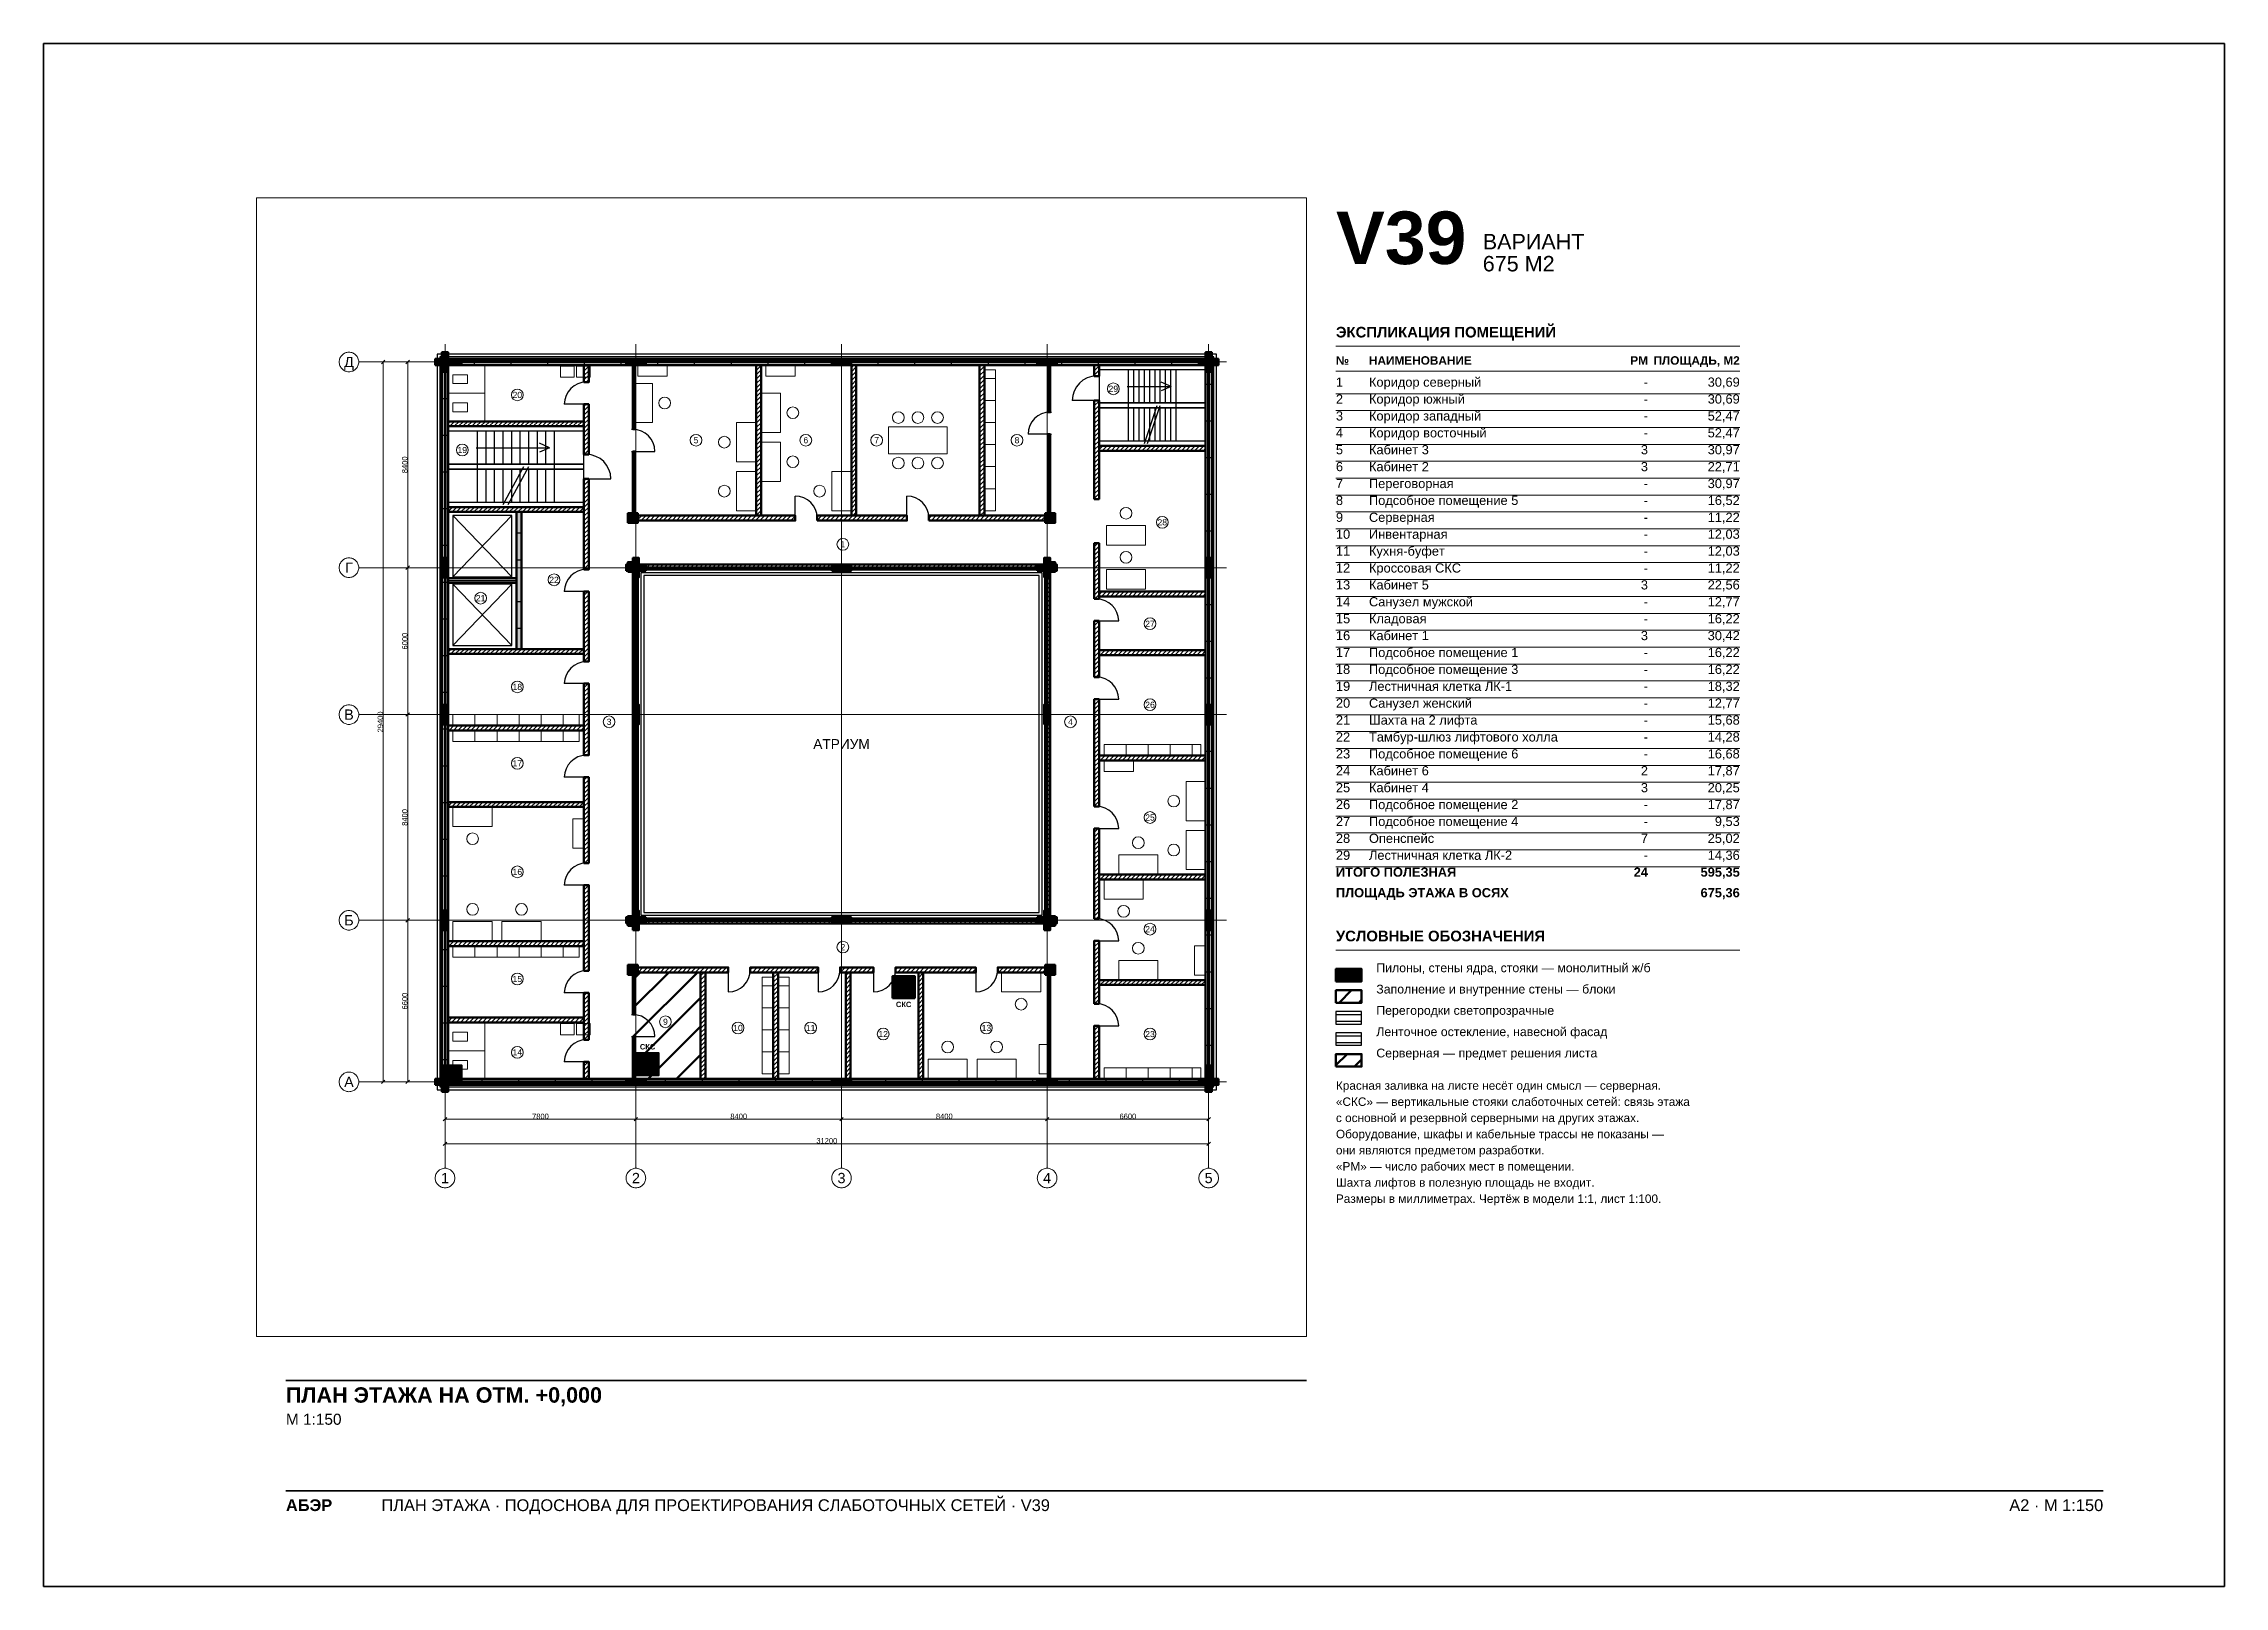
# Paper-space layout 'A2-1-100' of a CAD drawing. Header units: millimetres. Extents: x 0 to 594, y 0 to 420.
# The model-space entities are those that its viewports show. They can reach past a viewport. Long polylines and large blocks are cut down to what shows.
import ezdxf
from ezdxf.enums import TextEntityAlignment as Align

# ---------------------------------------------------------------- set-up
doc = ezdxf.new("R2010")
doc.units = ezdxf.units.MM
doc.linetypes.add('CENTER2', pattern=[2.541, 1.587, -0.318, 0.318, -0.318])
for name, color, linetype, lineweight in [('A-ANNO-LEGEND', 7, 'CONTINUOUS', 18), ('A-ANNO-NOTES', 8, 'CONTINUOUS', 13), ('A-ANNO-ROOM', 7, 'CONTINUOUS', 18), ('A-ANNO-TABLE', 7, 'CONTINUOUS', 18), ('A-DIMS', 8, 'CONTINUOUS', 13), ('A-DOOR', 3, 'CONTINUOUS', 25), ('A-ELEV', 7, 'CONTINUOUS', 25), ('A-FACADE-PANEL', 8, 'CONTINUOUS', 25), ('A-FURN', 8, 'CONTINUOUS', 18), ('A-GLAZ-RIBBON', 5, 'CONTINUOUS', 25), ('A-GRID', 8, 'CENTER2', 13), ('A-HATCH', 9, 'CONTINUOUS', 9), ('A-OUTLINE', 7, 'CONTINUOUS', 50), ('A-SANI', 8, 'CONTINUOUS', 18), ('A-STAIR', 7, 'CONTINUOUS', 25), ('A-TITLE', 7, 'CONTINUOUS', 35), ('A-VIEWPORT', 8, 'CONTINUOUS', 9), ('A-WALL-BLOCK', 9, 'CONTINUOUS', 50), ('A-WALL-GLASS', 4, 'CONTINUOUS', 25), ('A-WALL-RC', 7, 'CONTINUOUS', 50), ('E-SCS-RISER', 1, 'CONTINUOUS', 50), ('E-SERVER-ROOM', 1, 'CONTINUOUS', 50)]:
    doc.layers.add(name, color=color, linetype=linetype, lineweight=lineweight)
doc.styles.add('Arial', font='arial.ttf')
doc.styles.add('Arial-Bold', font='arialbd.ttf')
doc.styles.get("Standard").update_dxf_attribs({"font": 'arial.ttf'})

psp = doc.layouts.new('A2-1-100')

# ---------------------------------------------------------------- texts
at = {"layer": 'A-ANNO-LEGEND'}
for s, height, style, p in [('УСЛОВНЫЕ ОБОЗНАЧЕНИЯ', 2.9, 'Arial-Bold', (352, 175.6)), ('Пилоны, стены ядра, стояки — монолитный ж/б', 2.4, 'Arial', (363, 167.2)), ('Заполнение и внутренние стены — блоки', 2.4, 'Arial', (363, 161.4)), ('Перегородки светопрозрачные', 2.4, 'Arial', (363, 155.6)), ('Ленточное остекление, навесной фасад', 2.4, 'Arial', (363, 149.8)), ('Серверная — предмет решения листа', 2.4, 'Arial', (363, 144))]:
    psp.add_text(s, height=height, dxfattribs=dict(at, style=style)).set_placement(p)
at = {"layer": 'A-ANNO-NOTES', "style": 'Arial'}
for s, p in [('Красная заливка на листе несёт один смысл — серверная.', (352, 135.2)), ('«СКС» — вертикальные стояки слаботочных сетей: связь этажа', (352, 130.8)), ('с основной и резервной серверными на других этажах.', (352, 126.4)), ('они являются предметом разработки.', (352, 117.6)), ('Оборудование, шкафы и кабельные трассы не показаны —', (352, 122)), ('«РМ» — число рабочих мест в помещении.', (352, 113.2)), ('Шахта лифтов в полезную площадь не входит.', (352, 108.8)), ('Размеры в миллиметрах. Чертёж в модели 1:1, лист 1:100.', (352, 104.4))]:
    psp.add_text(s, height=2.3, dxfattribs=at).set_placement(p)
at = {"layer": 'A-ANNO-TABLE'}
for s, height, style, p in [('ЭКСПЛИКАЦИЯ ПОМЕЩЕНИЙ', 2.9, 'Arial-Bold', (352, 340)), ('№', 2.3, 'Arial-Bold', (352, 332.6)), ('НАИМЕНОВАНИЕ', 2.3, 'Arial-Bold', (361, 332.6)), ('1', 2.5, 'Arial', (352, 326.6)), ('Коридор северный', 2.5, 'Arial', (361, 326.6)), ('2', 2.5, 'Arial', (352, 322)), ('Коридор южный', 2.5, 'Arial', (361, 322)), ('4', 2.5, 'Arial', (352, 312.8)), ('3', 2.5, 'Arial', (352, 317.4)), ('Коридор западный', 2.5, 'Arial', (361, 317.4)), ('Коридор восточный', 2.5, 'Arial', (361, 312.8)), ('5', 2.5, 'Arial', (352, 308.2)), ('Кабинет 3', 2.5, 'Arial', (361, 308.2)), ('6', 2.5, 'Arial', (352, 303.6)), ('Кабинет 2', 2.5, 'Arial', (361, 303.6)), ('7', 2.5, 'Arial', (352, 299)), ('Переговорная', 2.5, 'Arial', (361, 299)), ('Подсобное помещение 5', 2.5, 'Arial', (361, 294.4)), ('8', 2.5, 'Arial', (352, 294.4)), ('9', 2.5, 'Arial', (352, 289.8)), ('Серверная', 2.5, 'Arial', (361, 289.8)), ('10', 2.5, 'Arial', (352, 285.2)), ('Инвентарная', 2.5, 'Arial', (361, 285.2)), ('11', 2.5, 'Arial', (352, 280.6)), ('Кухня-буфет', 2.5, 'Arial', (361, 280.6)), ('12', 2.5, 'Arial', (352, 276)), ('13', 2.5, 'Arial', (352, 271.4)), ('Кроссовая СКС', 2.5, 'Arial', (361, 276)), ('Кабинет 5', 2.5, 'Arial', (361, 271.4)), ('14', 2.5, 'Arial', (352, 266.8)), ('Санузел мужской', 2.5, 'Arial', (361, 266.8)), ('15', 2.5, 'Arial', (352, 262.2)), ('Кладовая', 2.5, 'Arial', (361, 262.2)), ('16', 2.5, 'Arial', (352, 257.6)), ('17', 2.5, 'Arial', (352, 253)), ('Подсобное помещение 1', 2.5, 'Arial', (361, 253)), ('Кабинет 1', 2.5, 'Arial', (361, 257.6)), ('18', 2.5, 'Arial', (352, 248.4)), ('Подсобное помещение 3', 2.5, 'Arial', (361, 248.4)), ('19', 2.5, 'Arial', (352, 243.8)), ('Лестничная клетка ЛК-1', 2.5, 'Arial', (361, 243.8)), ('20', 2.5, 'Arial', (352, 239.2)), ('Санузел женский', 2.5, 'Arial', (361, 239.2)), ('21', 2.5, 'Arial', (352, 234.6)), ('22', 2.5, 'Arial', (352, 230)), ('Тамбур-шлюз лифтового холла', 2.5, 'Arial', (361, 230)), ('Шахта на 2 лифта', 2.5, 'Arial', (361, 234.6)), ('23', 2.5, 'Arial', (352, 225.4)), ('Подсобное помещение 6', 2.5, 'Arial', (361, 225.4)), ('24', 2.5, 'Arial', (352, 220.8)), ('Кабинет 6', 2.5, 'Arial', (361, 220.8)), ('25', 2.5, 'Arial', (352, 216.2)), ('26', 2.5, 'Arial', (352, 211.6)), ('Подсобное помещение 2', 2.5, 'Arial', (361, 211.6)), ('Кабинет 4', 2.5, 'Arial', (361, 216.2)), ('27', 2.5, 'Arial', (352, 207)), ('Подсобное помещение 4', 2.5, 'Arial', (361, 207)), ('28', 2.5, 'Arial', (352, 202.4)), ('Опенспейс', 2.5, 'Arial', (361, 202.4)), ('29', 2.5, 'Arial', (352, 197.8)), ('Лестничная клетка ЛК-2', 2.5, 'Arial', (361, 197.8)), ('ИТОГО ПОЛЕЗНАЯ', 2.5, 'Arial-Bold', (352, 193.2)), ('ПЛОЩАДЬ ЭТАЖА В ОСЯХ', 2.5, 'Arial-Bold', (352, 187.6))]:
    psp.add_text(s, height=height, dxfattribs=dict(at, style=style)).set_placement(p)
for s, height, style, p in [('РМ', 2.3, 'Arial-Bold', (437, 332.6)), ('ПЛОЩАДЬ, М2', 2.3, 'Arial-Bold', (462, 332.6)), ('-', 2.5, 'Arial', (437, 326.6)), ('30,69', 2.5, 'Arial', (462, 326.6)), ('-', 2.5, 'Arial', (437, 322)), ('30,69', 2.5, 'Arial', (462, 322)), ('-', 2.5, 'Arial', (437, 317.4)), ('52,47', 2.5, 'Arial', (462, 317.4)), ('52,47', 2.5, 'Arial', (462, 312.8)), ('3', 2.5, 'Arial', (437, 308.2)), ('-', 2.5, 'Arial', (437, 312.8)), ('30,97', 2.5, 'Arial', (462, 308.2)), ('3', 2.5, 'Arial', (437, 303.6)), ('22,71', 2.5, 'Arial', (462, 303.6)), ('-', 2.5, 'Arial', (437, 299)), ('30,97', 2.5, 'Arial', (462, 299)), ('-', 2.5, 'Arial', (437, 294.4)), ('16,52', 2.5, 'Arial', (462, 294.4)), ('11,22', 2.5, 'Arial', (462, 289.8)), ('-', 2.5, 'Arial', (437, 289.8)), ('-', 2.5, 'Arial', (437, 285.2)), ('12,03', 2.5, 'Arial', (462, 285.2)), ('-', 2.5, 'Arial', (437, 280.6)), ('12,03', 2.5, 'Arial', (462, 280.6)), ('3', 2.5, 'Arial', (437, 271.4)), ('-', 2.5, 'Arial', (437, 276)), ('22,56', 2.5, 'Arial', (462, 271.4)), ('11,22', 2.5, 'Arial', (462, 276)), ('-', 2.5, 'Arial', (437, 266.8)), ('12,77', 2.5, 'Arial', (462, 266.8)), ('-', 2.5, 'Arial', (437, 262.2)), ('16,22', 2.5, 'Arial', (462, 262.2)), ('3', 2.5, 'Arial', (437, 257.6)), ('30,42', 2.5, 'Arial', (462, 257.6)), ('16,22', 2.5, 'Arial', (462, 253)), ('-', 2.5, 'Arial', (437, 253)), ('-', 2.5, 'Arial', (437, 248.4)), ('16,22', 2.5, 'Arial', (462, 248.4)), ('-', 2.5, 'Arial', (437, 243.8)), ('18,32', 2.5, 'Arial', (462, 243.8)), ('-', 2.5, 'Arial', (437, 239.2)), ('12,77', 2.5, 'Arial', (462, 239.2)), ('-', 2.5, 'Arial', (437, 234.6)), ('15,68', 2.5, 'Arial', (462, 234.6)), ('14,28', 2.5, 'Arial', (462, 230)), ('-', 2.5, 'Arial', (437, 230)), ('-', 2.5, 'Arial', (437, 225.4)), ('16,68', 2.5, 'Arial', (462, 225.4)), ('2', 2.5, 'Arial', (437, 220.8)), ('17,87', 2.5, 'Arial', (462, 220.8)), ('3', 2.5, 'Arial', (437, 216.2)), ('20,25', 2.5, 'Arial', (462, 216.2)), ('17,87', 2.5, 'Arial', (462, 211.6)), ('-', 2.5, 'Arial', (437, 211.6)), ('-', 2.5, 'Arial', (437, 207)), ('9,53', 2.5, 'Arial', (462, 207)), ('7', 2.5, 'Arial', (437, 202.4)), ('25,02', 2.5, 'Arial', (462, 202.4)), ('-', 2.5, 'Arial', (437, 197.8)), ('14,36', 2.5, 'Arial', (462, 197.8)), ('24', 2.5, 'Arial-Bold', (437, 193.2)), ('595,35', 2.5, 'Arial-Bold', (462, 193.2)), ('675,36', 2.5, 'Arial-Bold', (462, 187.6))]:
    psp.add_text(s, height=height, dxfattribs=dict(at, style=style)).set_placement(p, align=Align.RIGHT)
at = {"layer": 'A-TITLE'}
for s, height, style, p in [('V39', 14.3, 'Arial-Bold', (352, 360)), ('ВАРИАНТ', 4.2, 'Arial', (392, 364)), ('675 М2', 4.2, 'Arial', (392, 358)), ('ПЛАН ЭТАЖА НА ОТМ. +0,000', 4.2, 'Arial-Bold', (66, 50)), ('М 1:150', 3, 'Arial', (66, 44)), ('ПЛАН ЭТАЖА · ПОДОСНОВА ДЛЯ ПРОЕКТИРОВАНИЯ СЛАБОТОЧНЫХ СЕТЕЙ · V39', 3.2, 'Arial', (92, 20.5)), ('АБЭР', 3.2, 'Arial-Bold', (66, 20.5))]:
    psp.add_text(s, height=height, dxfattribs=dict(at, style=style)).set_placement(p)
at = {"layer": 'A-TITLE', "style": 'Arial'}
psp.add_text('A2 · М 1:150', height=3.2, dxfattribs=at).set_placement((561, 20.5), align=Align.RIGHT)

msp = doc.modelspace()

# ---------------------------------------------------------------- texts
at = {"layer": 'A-ANNO-ROOM'}
for s, p in [('20', (2955, 28055)), ('29', (27305, 28305)), ('19', (705, 25805)), ('5', (10255, 26205)), ('6', (14741, 26205)), ('7', (17634, 26205)), ('8', (23369, 26205)), ('28', (29305, 22853)), ('1', (16255, 21955)), ('22', (4455, 20505)), ('21', (1455, 19755)), ('27', (28805, 18712)), ('18', (2955, 16132)), ('26', (28805, 15404)), ('3', (6705, 14705)), ('4', (25555, 14705)), ('17', (2955, 13009)), ('25', (28805, 10798)), ('16', (2955, 8578)), ('24', (28805, 6239)), ('2', (16255, 5505)), ('15', (2955, 4205)), ('9', (9005, 2455)), ('10', (11971, 2205)), ('11', (14937, 2205)), ('12', (17903, 1955)), ('13', (22119, 2205)), ('23', (28805, 1955)), ('14', (2955, 1205))]:
    msp.add_text(s, height=250, dxfattribs=at).set_placement(p, align=Align.MIDDLE_CENTER)
at = {"layer": 'A-ANNO-ROOM', "style": 'Arial'}
msp.add_text('АТРИУМ', height=400, dxfattribs=at).set_placement((16200, 13800), align=Align.MIDDLE_CENTER)
at = {"layer": 'A-DIMS'}
for s, p in [('8400', (-1645, 25200)), ('6000', (-1645, 18000)), ('29400', (-2645, 14700)), ('8400', (-1645, 10800)), ('6600', (-1645, 3300))]:
    msp.add_text(s, height=220, rotation=90, dxfattribs=at).set_placement(p, align=Align.MIDDLE_CENTER)
for s, p in [('7800', (3900, -1405)), ('8400', (12000, -1405)), ('8400', (20400, -1405)), ('6600', (27900, -1405)), ('31200', (15600, -2405))]:
    msp.add_text(s, height=220, dxfattribs=at).set_placement(p, align=Align.MIDDLE_CENTER)
at = {"layer": 'A-GRID'}
for s, p in [('Д', (-3925, 29400)), ('Г', (-3925, 21000)), ('В', (-3925, 15000)), ('Б', (-3925, 6600)), ('А', (-3925, 0)), ('1', (0, -3925)), ('2', (7800, -3925)), ('3', (16200, -3925)), ('4', (24600, -3925)), ('5', (31200, -3925))]:
    msp.add_text(s, height=420, dxfattribs=at).set_placement(p, align=Align.MIDDLE_CENTER)
at = {"layer": 'E-SCS-RISER', "style": 'Arial-Bold'}
for p in [(18739, 3165), (8275, 1435)]:
    msp.add_text('СКС', height=220, dxfattribs=at).set_placement(p, align=Align.MIDDLE_CENTER)

# ---------------------------------------------------------------- hatches: boundary and pattern name
at = {"layer": 'A-HATCH'}
h = msp.add_hatch(dxfattribs=at)
h.set_pattern_fill('ANSI31', scale=40)
h.paths.add_polyline_path([(5675, 28575), (5875, 28575), (5875, 29275), (5875, 29275), (5675, 29275), (5675, 29275)])
h = msp.add_hatch(dxfattribs=at)
h.set_pattern_fill('ANSI31', scale=40)
h.paths.add_polyline_path([(7675, 26650), (7775, 26650), (7775, 29275), (7775, 29275), (7675, 29275), (7675, 29275)])
h = msp.add_hatch(dxfattribs=at)
h.set_pattern_fill('ANSI31', scale=40)
h.paths.add_polyline_path([(12711, 23125), (12911, 23125), (12911, 29275), (12911, 29275), (12711, 29275), (12711, 29275)])
h = msp.add_hatch(dxfattribs=at)
h.set_pattern_fill('ANSI31', scale=40)
h.paths.add_polyline_path([(16604, 23125), (16804, 23125), (16804, 29275), (16804, 29275), (16604, 29275), (16604, 29275)])
h = msp.add_hatch(dxfattribs=at)
h.set_pattern_fill('ANSI31', scale=40)
h.paths.add_polyline_path([(21839, 23125), (22039, 23125), (22039, 29275), (22039, 29275), (21839, 29275), (21839, 29275)])
h = msp.add_hatch(dxfattribs=at)
h.set_pattern_fill('ANSI31', scale=40)
h.paths.add_polyline_path([(24625, 27350), (24725, 27350), (24725, 29275), (24725, 29275), (24625, 29275), (24625, 29275)])
h = msp.add_hatch(dxfattribs=at)
h.set_pattern_fill('ANSI31', scale=40)
h.paths.add_polyline_path([(26525, 28825), (26725, 28825), (26725, 29275), (26725, 29275), (26525, 29275), (26525, 29275)])
h = msp.add_hatch(dxfattribs=at)
h.set_pattern_fill('ANSI31', scale=40)
h.paths.add_polyline_path([(5675, 25625), (5875, 25625), (5875, 27675), (5675, 27675)])
h = msp.add_hatch(dxfattribs=at)
h.set_pattern_fill('ANSI31', scale=40)
h.paths.add_polyline_path([(26525, 23799), (26725, 23799), (26725, 27825), (26525, 27825)])
h = msp.add_hatch(dxfattribs=at)
h.set_pattern_fill('ANSI31', scale=40)
h.paths.add_polyline_path([(125, 26775), (125, 26775), (5675, 26775), (5675, 26975), (125, 26975), (125, 26975)])
h = msp.add_hatch(dxfattribs=at)
h.set_pattern_fill('ANSI31', scale=40)
h.paths.add_polyline_path([(24625, 23125), (24725, 23125), (24725, 26450), (24625, 26450)])
h = msp.add_hatch(dxfattribs=at)
h.set_pattern_fill('ANSI31', scale=40)
h.paths.add_polyline_path([(26725, 25775), (31075, 25775), (31075, 25775), (31075, 25975), (31075, 25975), (26725, 25975)])
h = msp.add_hatch(dxfattribs=at)
h.set_pattern_fill('ANSI31', scale=40)
h.paths.add_polyline_path([(7675, 23125), (7775, 23125), (7775, 25750), (7675, 25750)])
h = msp.add_hatch(dxfattribs=at)
h.set_pattern_fill('ANSI31', scale=40)
h.paths.add_polyline_path([(5675, 20925), (5875, 20925), (5875, 24625), (5675, 24625)])
h = msp.add_hatch(dxfattribs=at)
h.set_pattern_fill('ANSI31', scale=40)
h.paths.add_polyline_path([(125, 23275), (125, 23275), (5675, 23275), (5675, 23475), (125, 23475), (125, 23475)])
h = msp.add_hatch(dxfattribs=at)
h.set_pattern_fill('ANSI31', scale=40)
h.paths.add_polyline_path([(7675, 22925), (14307.5, 22925), (14307.5, 23125), (7675, 23125)])
h = msp.add_hatch(dxfattribs=at)
h.set_pattern_fill('ANSI31', scale=40)
h.paths.add_polyline_path([(15207.5, 22925), (18871.5, 22925), (18871.5, 23125), (15207.5, 23125)])
h = msp.add_hatch(dxfattribs=at)
h.set_pattern_fill('ANSI31', scale=40)
h.paths.add_polyline_path([(19771.5, 22925), (24725, 22925), (24725, 23125), (19771.5, 23125)])
h = msp.add_hatch(dxfattribs=at)
h.set_pattern_fill('ANSI31', scale=40)
h.paths.add_polyline_path([(26525, 19723), (26725, 19723), (26725, 21999), (26525, 21999)])
h = msp.add_hatch(dxfattribs=at)
h.set_pattern_fill('ANSI31', scale=40)
h.paths.add_polyline_path([(7675, 20925), (24725, 20925), (24725, 21125), (7675, 21125)])
h = msp.add_hatch(dxfattribs=at)
h.set_pattern_fill('ANSI31', scale=40)
h.paths.add_polyline_path([(7675, 6675), (7875, 6675), (7875, 20925), (7675, 20925)])
h = msp.add_hatch(dxfattribs=at)
h.set_pattern_fill('ANSI31', scale=40)
h.paths.add_polyline_path([(24525, 6675), (24725, 6675), (24725, 20925), (24525, 20925)])
h = msp.add_hatch(dxfattribs=at)
h.set_pattern_fill('ANSI31', scale=40)
h.paths.add_polyline_path([(5675, 17163.5), (5875, 17163.5), (5875, 20025), (5675, 20025)])
h = msp.add_hatch(dxfattribs=at)
h.set_pattern_fill('ANSI31', scale=40)
h.paths.add_polyline_path([(26725, 19823), (31075, 19823), (31075, 19823), (31075, 20023), (31075, 20023), (26725, 20023)])
h = msp.add_hatch(dxfattribs=at)
h.set_pattern_fill('ANSI31', scale=40)
h.paths.add_polyline_path([(26525, 16528), (26725, 16528), (26725, 18823), (26525, 18823)])
h = msp.add_hatch(dxfattribs=at)
h.set_pattern_fill('ANSI31', scale=40)
h.paths.add_polyline_path([(125, 17475), (125, 17475), (5675, 17475), (5675, 17675), (125, 17675), (125, 17675)])
h = msp.add_hatch(dxfattribs=at)
h.set_pattern_fill('ANSI31', scale=40)
h.paths.add_polyline_path([(26725, 17432), (31075, 17432), (31075, 17432), (31075, 17632), (31075, 17632), (26725, 17632)])
h = msp.add_hatch(dxfattribs=at)
h.set_pattern_fill('ANSI31', scale=40)
h.paths.add_polyline_path([(5675, 13340.5), (5875, 13340.5), (5875, 16263.5), (5675, 16263.5)])
h = msp.add_hatch(dxfattribs=at)
h.set_pattern_fill('ANSI31', scale=40)
h.paths.add_polyline_path([(26525, 11246), (26725, 11246), (26725, 15628), (26525, 15628)])
h = msp.add_hatch(dxfattribs=at)
h.set_pattern_fill('ANSI31', scale=40)
h.paths.add_polyline_path([(125, 14352), (125, 14352), (5675, 14352), (5675, 14552), (125, 14552), (125, 14552)])
h = msp.add_hatch(dxfattribs=at)
h.set_pattern_fill('ANSI31', scale=40)
h.paths.add_polyline_path([(26725, 13124), (31075, 13124), (31075, 13124), (31075, 13324), (31075, 13324), (26725, 13324)])
h = msp.add_hatch(dxfattribs=at)
h.set_pattern_fill('ANSI31', scale=40)
h.paths.add_polyline_path([(5675, 8938.5), (5875, 8938.5), (5875, 12440.5), (5675, 12440.5)])
h = msp.add_hatch(dxfattribs=at)
h.set_pattern_fill('ANSI31', scale=40)
h.paths.add_polyline_path([(125, 11229), (125, 11229), (5675, 11229), (5675, 11429), (125, 11429), (125, 11429)])
h = msp.add_hatch(dxfattribs=at)
h.set_pattern_fill('ANSI31', scale=40)
h.paths.add_polyline_path([(26525, 6663.5), (26725, 6663.5), (26725, 10346), (26525, 10346)])
h = msp.add_hatch(dxfattribs=at)
h.set_pattern_fill('ANSI31', scale=40)
h.paths.add_polyline_path([(5675, 4536.5), (5875, 4536.5), (5875, 8038.5), (5675, 8038.5)])
h = msp.add_hatch(dxfattribs=at)
h.set_pattern_fill('ANSI31', scale=40)
h.paths.add_polyline_path([(26725, 8268), (31075, 8268), (31075, 8268), (31075, 8468), (31075, 8468), (26725, 8468)])
h = msp.add_hatch(dxfattribs=at)
h.set_pattern_fill('ANSI31', scale=40)
h.paths.add_polyline_path([(7675, 6475), (24725, 6475), (24725, 6675), (7675, 6675)])
h = msp.add_hatch(dxfattribs=at)
h.set_pattern_fill('ANSI31', scale=40)
h.paths.add_polyline_path([(125, 5548), (125, 5548), (5675, 5548), (5675, 5748), (125, 5748), (125, 5748)])
h = msp.add_hatch(dxfattribs=at)
h.set_pattern_fill('ANSI31', scale=40)
h.paths.add_polyline_path([(26525, 3192), (26725, 3192), (26725, 5763.5), (26525, 5763.5)])
h = msp.add_hatch(dxfattribs=at)
h.set_pattern_fill('ANSI31', scale=40)
h.paths.add_polyline_path([(7675, 4475), (11574, 4475), (11574, 4675), (7675, 4675)])
h = msp.add_hatch(dxfattribs=at)
h.set_pattern_fill('ANSI31', scale=40)
h.paths.add_polyline_path([(7675, 2750), (7775, 2750), (7775, 4475), (7675, 4475)])
h = msp.add_hatch(dxfattribs=at)
h.set_pattern_fill('ANSI31', scale=40)
h.paths.add_polyline_path([(10441, 125), (10641, 125), (10641, 125), (10641, 4475), (10441, 4475), (10441, 125)])
h = msp.add_hatch(dxfattribs=at)
h.set_pattern_fill('ANSI31', scale=40)
h.paths.add_polyline_path([(12474, 4475), (15240, 4475), (15240, 4675), (12474, 4675)])
h = msp.add_hatch(dxfattribs=at)
h.set_pattern_fill('ANSI31', scale=40)
h.paths.add_polyline_path([(13407, 125), (13607, 125), (13607, 125), (13607, 4475), (13407, 4475), (13407, 125)])
h = msp.add_hatch(dxfattribs=at)
h.set_pattern_fill('ANSI31', scale=40)
h.paths.add_polyline_path([(16140, 4475), (17506, 4475), (17506, 4675), (16140, 4675)])
h = msp.add_hatch(dxfattribs=at)
h.set_pattern_fill('ANSI31', scale=40)
h.paths.add_polyline_path([(16373, 125), (16573, 125), (16573, 125), (16573, 4475), (16373, 4475), (16373, 125)])
h = msp.add_hatch(dxfattribs=at)
h.set_pattern_fill('ANSI31', scale=40)
h.paths.add_polyline_path([(18406, 4475), (21682, 4475), (21682, 4675), (18406, 4675)])
h = msp.add_hatch(dxfattribs=at)
h.set_pattern_fill('ANSI31', scale=40)
h.paths.add_polyline_path([(19339, 125), (19539, 125), (19539, 125), (19539, 4475), (19339, 4475), (19339, 125)])
h = msp.add_hatch(dxfattribs=at)
h.set_pattern_fill('ANSI31', scale=40)
h.paths.add_polyline_path([(22582, 4475), (24725, 4475), (24725, 4675), (22582, 4675)])
h = msp.add_hatch(dxfattribs=at)
h.set_pattern_fill('ANSI31', scale=40)
h.paths.add_polyline_path([(24625, 125), (24725, 125), (24725, 125), (24725, 4475), (24625, 4475), (24625, 125)])
h = msp.add_hatch(dxfattribs=at)
h.set_pattern_fill('ANSI31', scale=40)
h.paths.add_polyline_path([(5675, 1725), (5875, 1725), (5875, 3636.5), (5675, 3636.5)])
h = msp.add_hatch(dxfattribs=at)
h.set_pattern_fill('ANSI31', scale=40)
h.paths.add_polyline_path([(26725, 3959), (31075, 3959), (31075, 3959), (31075, 4159), (31075, 4159), (26725, 4159)])
h = msp.add_hatch(dxfattribs=at)
h.set_pattern_fill('ANSI31', scale=40)
h.paths.add_polyline_path([(125, 2425), (125, 2425), (5675, 2425), (5675, 2625), (125, 2625), (125, 2625)])
h = msp.add_hatch(dxfattribs=at)
h.set_pattern_fill('ANSI31', scale=40)
h.paths.add_polyline_path([(7675, 125), (7775, 125), (7775, 125), (7775, 1850), (7675, 1850), (7675, 125)])
h = msp.add_hatch(dxfattribs=at)
h.set_pattern_fill('ANSI31', scale=40)
h.paths.add_polyline_path([(26525, 125), (26725, 125), (26725, 125), (26725, 2292), (26525, 2292), (26525, 125)])
h = msp.add_hatch(dxfattribs=at)
h.set_pattern_fill('ANSI31', scale=40)
h.paths.add_polyline_path([(5675, 125), (5875, 125), (5875, 125), (5875, 825), (5675, 825), (5675, 125)])
at = {"layer": 'A-WALL-RC'}
h = msp.add_hatch(color=7, dxfattribs=at)
h.dxf.hatch_style = 1
h.paths.add_polyline_path([(-400, 29275), (400, 29275), (400, 29525), (-400, 29525)])
h = msp.add_hatch(color=7, dxfattribs=at)
h.dxf.hatch_style = 1
h.paths.add_polyline_path([(-125, 29000), (125, 29000), (125, 29800), (-125, 29800)])
h = msp.add_hatch(color=7, dxfattribs=at)
h.dxf.hatch_style = 1
h.paths.add_polyline_path([(-125, 29275), (675, 29275), (675, 29525), (-125, 29525)])
h = msp.add_hatch(color=7, dxfattribs=at)
h.dxf.hatch_style = 1
h.paths.add_polyline_path([(7400, 29275), (8200, 29275), (8200, 29525), (7400, 29525)])
h = msp.add_hatch(color=7, dxfattribs=at)
h.dxf.hatch_style = 1
h.paths.add_polyline_path([(15800, 29275), (16600, 29275), (16600, 29525), (15800, 29525)])
h = msp.add_hatch(color=7, dxfattribs=at)
h.dxf.hatch_style = 1
h.paths.add_polyline_path([(24200, 29275), (25000, 29275), (25000, 29525), (24200, 29525)])
h = msp.add_hatch(color=7, dxfattribs=at)
h.dxf.hatch_style = 1
h.paths.add_polyline_path([(30800, 29275), (31600, 29275), (31600, 29525), (30800, 29525)])
h = msp.add_hatch(color=7, dxfattribs=at)
h.dxf.hatch_style = 1
h.paths.add_polyline_path([(31075, 29000), (31325, 29000), (31325, 29800), (31075, 29800)])
h = msp.add_hatch(color=7, dxfattribs=at)
h.dxf.hatch_style = 1
h.paths.add_polyline_path([(31075, 29275), (31325, 29275), (31325, 29525), (31075, 29525)])
h = msp.add_hatch(color=7, dxfattribs=at)
h.dxf.hatch_style = 1
h.paths.add_polyline_path([(2925, 17675), (3125, 17675), (3125, 23275), (2925, 23275)])
h = msp.add_hatch(color=7, dxfattribs=at)
h.dxf.hatch_style = 1
h.paths.add_polyline_path([(7475, 22825), (7875, 22825), (7875, 23225), (7475, 23225)])
h = msp.add_hatch(color=7, dxfattribs=at)
h.dxf.hatch_style = 1
h.paths.add_polyline_path([(24525, 22825), (24925, 22825), (24925, 23225), (24525, 23225)])
h = msp.add_hatch(color=7, dxfattribs=at)
h.dxf.hatch_style = 1
h.paths.add_polyline_path([(-125, 20600), (125, 20600), (125, 21400), (-125, 21400)])
h = msp.add_hatch(color=7, dxfattribs=at)
h.dxf.hatch_style = 1
h.paths.add_polyline_path([(7675, 20600), (7925, 20600), (7925, 21400), (7675, 21400)])
h = msp.add_hatch(color=7, dxfattribs=at)
h.dxf.hatch_style = 1
h.paths.add_polyline_path([(24475, 20600), (24725, 20600), (24725, 21400), (24475, 21400)])
h = msp.add_hatch(color=7, dxfattribs=at)
h.dxf.hatch_style = 1
h.paths.add_polyline_path([(31075, 20600), (31325, 20600), (31325, 21400), (31075, 21400)])
h = msp.add_hatch(color=7, dxfattribs=at)
h.dxf.hatch_style = 1
h.paths.add_polyline_path([(125, 20375), (125, 20375), (2925, 20375), (2925, 20575), (125, 20575), (125, 20575)])
h = msp.add_hatch(color=7, dxfattribs=at)
h.dxf.hatch_style = 1
h.paths.add_polyline_path([(7400, 20875), (8200, 20875), (8200, 21125), (7400, 21125)])
h = msp.add_hatch(color=7, dxfattribs=at)
h.dxf.hatch_style = 1
h.paths.add_polyline_path([(7475, 20825), (7875, 20825), (7875, 21225), (7475, 21225)])
h = msp.add_hatch(color=7, dxfattribs=at)
h.dxf.hatch_style = 1
h.paths.add_polyline_path([(15800, 20875), (16600, 20875), (16600, 21125), (15800, 21125)])
h = msp.add_hatch(color=7, dxfattribs=at)
h.dxf.hatch_style = 1
h.paths.add_polyline_path([(24200, 20875), (25000, 20875), (25000, 21125), (24200, 21125)])
h = msp.add_hatch(color=7, dxfattribs=at)
h.dxf.hatch_style = 1
h.paths.add_polyline_path([(24525, 20825), (24925, 20825), (24925, 21225), (24525, 21225)])
h = msp.add_hatch(color=7, dxfattribs=at)
h.dxf.hatch_style = 1
h.paths.add_polyline_path([(-125, 14600), (125, 14600), (125, 15400), (-125, 15400)])
h = msp.add_hatch(color=7, dxfattribs=at)
h.dxf.hatch_style = 1
h.paths.add_polyline_path([(7675, 14600), (7925, 14600), (7925, 15400), (7675, 15400)])
h = msp.add_hatch(color=7, dxfattribs=at)
h.dxf.hatch_style = 1
h.paths.add_polyline_path([(24475, 14600), (24725, 14600), (24725, 15400), (24475, 15400)])
h = msp.add_hatch(color=7, dxfattribs=at)
h.dxf.hatch_style = 1
h.paths.add_polyline_path([(31075, 14600), (31325, 14600), (31325, 15400), (31075, 15400)])
h = msp.add_hatch(color=7, dxfattribs=at)
h.dxf.hatch_style = 1
h.paths.add_polyline_path([(-125, 6200), (125, 6200), (125, 7000), (-125, 7000)])
h = msp.add_hatch(color=7, dxfattribs=at)
h.dxf.hatch_style = 1
h.paths.add_polyline_path([(7400, 6475), (8200, 6475), (8200, 6725), (7400, 6725)])
h = msp.add_hatch(color=7, dxfattribs=at)
h.dxf.hatch_style = 1
h.paths.add_polyline_path([(7475, 6375), (7875, 6375), (7875, 6775), (7475, 6775)])
h = msp.add_hatch(color=7, dxfattribs=at)
h.dxf.hatch_style = 1
h.paths.add_polyline_path([(7675, 6200), (7925, 6200), (7925, 7000), (7675, 7000)])
h = msp.add_hatch(color=7, dxfattribs=at)
h.dxf.hatch_style = 1
h.paths.add_polyline_path([(15800, 6475), (16600, 6475), (16600, 6725), (15800, 6725)])
h = msp.add_hatch(color=7, dxfattribs=at)
h.dxf.hatch_style = 1
h.paths.add_polyline_path([(24200, 6475), (25000, 6475), (25000, 6725), (24200, 6725)])
h = msp.add_hatch(color=7, dxfattribs=at)
h.dxf.hatch_style = 1
h.paths.add_polyline_path([(24475, 6200), (24725, 6200), (24725, 7000), (24475, 7000)])
h = msp.add_hatch(color=7, dxfattribs=at)
h.dxf.hatch_style = 1
h.paths.add_polyline_path([(24525, 6375), (24925, 6375), (24925, 6775), (24525, 6775)])
h = msp.add_hatch(color=7, dxfattribs=at)
h.dxf.hatch_style = 1
h.paths.add_polyline_path([(31075, 6200), (31325, 6200), (31325, 7000), (31075, 7000)])
h = msp.add_hatch(color=7, dxfattribs=at)
h.dxf.hatch_style = 1
h.paths.add_polyline_path([(7475, 4375), (7875, 4375), (7875, 4775), (7475, 4775)])
h = msp.add_hatch(color=7, dxfattribs=at)
h.dxf.hatch_style = 1
h.paths.add_polyline_path([(24525, 4375), (24925, 4375), (24925, 4775), (24525, 4775)])
h = msp.add_hatch(color=7, dxfattribs=at)
h.dxf.hatch_style = 1
h.paths.add_polyline_path([(-400, -125), (400, -125), (400, 125), (-400, 125)])
h = msp.add_hatch(color=7, dxfattribs=at)
h.dxf.hatch_style = 1
h.paths.add_polyline_path([(-125, -125), (675, -125), (675, 675), (-125, 675)])
h = msp.add_hatch(color=7, dxfattribs=at)
h.dxf.hatch_style = 1
h.paths.add_polyline_path([(-125, -400), (125, -400), (125, 400), (-125, 400)])
h = msp.add_hatch(color=7, dxfattribs=at)
h.dxf.hatch_style = 1
h.paths.add_polyline_path([(7400, -125), (8200, -125), (8200, 125), (7400, 125)])
h = msp.add_hatch(color=7, dxfattribs=at)
h.dxf.hatch_style = 1
h.paths.add_polyline_path([(15800, -125), (16600, -125), (16600, 125), (15800, 125)])
h = msp.add_hatch(color=7, dxfattribs=at)
h.dxf.hatch_style = 1
h.paths.add_polyline_path([(24200, -125), (25000, -125), (25000, 125), (24200, 125)])
h = msp.add_hatch(color=7, dxfattribs=at)
h.dxf.hatch_style = 1
h.paths.add_polyline_path([(30800, -125), (31600, -125), (31600, 125), (30800, 125)])
h = msp.add_hatch(color=7, dxfattribs=at)
h.dxf.hatch_style = 1
h.paths.add_polyline_path([(31075, -125), (31325, -125), (31325, 675), (31075, 675)])
h = msp.add_hatch(color=7, dxfattribs=at)
h.dxf.hatch_style = 1
h.paths.add_polyline_path([(31075, -400), (31325, -400), (31325, 400), (31075, 400)])
at = {"layer": 'E-SCS-RISER'}
h = msp.add_hatch(color=7, dxfattribs=at)
h.dxf.hatch_style = 1
h.paths.add_polyline_path([(18289, 3425), (19189, 3425), (19189, 4325), (18289, 4325)])
h = msp.add_hatch(color=7, dxfattribs=at)
h.dxf.hatch_style = 1
h.paths.add_polyline_path([(7825, 275), (8725, 275), (8725, 1175), (7825, 1175)])
at = {"layer": 'E-SERVER-ROOM'}
h = msp.add_hatch(dxfattribs=at)
h.set_pattern_fill('ANSI31', scale=260)
h.paths.add_polyline_path([(7675, 125), (10441, 125), (10441, 4475), (7675, 4475)])

# ---------------------------------------------------------------- linework, layer by layer
at = {"layer": 'A-ANNO-ROOM'}
for centre in [(27305, 28305), (2955, 28055), (705, 25805), (10255, 26205), (14741, 26205), (17634, 26205), (23369, 26205), (29305, 22853), (16255, 21955), (4455, 20505), (1455, 19755), (28805, 18712), (2955, 16132), (28805, 15404), (6705, 14705), (25555, 14705), (2955, 13009), (28805, 10798), (2955, 8578), (28805, 6239), (16255, 5505), (2955, 4205), (9005, 2455), (11971, 2205), (14937, 2205), (17903, 1955), (22119, 2205), (28805, 1955), (2955, 1205)]:
    msp.add_circle(centre, 240, dxfattribs=at)
at = {"layer": 'A-DIMS'}
for p, q in [((-2595.71, 29329.29), (-2454.29, 29470.71)), ((-1595.71, 29329.29), (-1454.29, 29470.71)), ((-2525, 0), (-2525, 29400)), ((-1525, 21000), (-1525, 29400)), ((-1595.71, 20929.29), (-1454.29, 21070.71)), ((-1595.71, 20929.29), (-1454.29, 21070.71)), ((-1525, 15000), (-1525, 21000)), ((-1595.71, 14929.29), (-1454.29, 15070.71)), ((-1595.71, 14929.29), (-1454.29, 15070.71)), ((-1525, 6600), (-1525, 15000)), ((-1595.71, 6529.29), (-1454.29, 6670.71)), ((-1595.71, 6529.29), (-1454.29, 6670.71)), ((-1525, 0), (-1525, 6600)), ((-2595.71, -70.71), (-2454.29, 70.71)), ((-1595.71, -70.71), (-1454.29, 70.71)), ((-70.71, -1595.71), (70.71, -1454.29)), ((0, -1525), (7800, -1525)), ((7729.29, -1595.71), (7870.71, -1454.29)), ((7729.29, -1595.71), (7870.71, -1454.29)), ((7800, -1525), (16200, -1525)), ((16129.29, -1595.71), (16270.71, -1454.29)), ((16129.29, -1595.71), (16270.71, -1454.29)), ((16200, -1525), (24600, -1525)), ((24529.29, -1595.71), (24670.71, -1454.29)), ((24529.29, -1595.71), (24670.71, -1454.29)), ((24600, -1525), (31200, -1525)), ((31129.29, -1595.71), (31270.71, -1454.29)), ((-70.71, -2595.71), (70.71, -2454.29)), ((0, -2525), (31200, -2525)), ((31129.29, -2595.71), (31270.71, -2454.29))]:
    msp.add_line(p, q, dxfattribs=at)
at = {"layer": 'A-DOOR'}
for p, q in [((5675, 28575), (5875, 28575)), ((26525, 28825), (26725, 28825)), ((5775, 27675), (4875, 27675)), ((5675, 27675), (5875, 27675)), ((26625, 27825), (25625, 27825)), ((26525, 27825), (26725, 27825)), ((24675, 27350), (24775, 27350)), ((7625, 26650), (7725, 26650)), ((24725, 26450), (23825, 26450)), ((24675, 26450), (24775, 26450)), ((5675, 25625), (5875, 25625)), ((7625, 25750), (7725, 25750)), ((7675, 25750), (8575, 25750)), ((5675, 24625), (5875, 24625)), ((5775, 24625), (6775, 24625)), ((14307.5, 23025), (14307.5, 23925)), ((18871.5, 23025), (18871.5, 23925)), ((26525, 23799), (26725, 23799)), ((2925, 22425), (3125, 22425)), ((14307.5, 22925), (14307.5, 23125)), ((15207.5, 22925), (15207.5, 23125)), ((18871.5, 22925), (18871.5, 23125)), ((19771.5, 22925), (19771.5, 23125)), ((26525, 21999), (26725, 21999)), ((2925, 21325), (3125, 21325)), ((5675, 20925), (5875, 20925)), ((2925, 19625), (3125, 19625)), ((5775, 20025), (4875, 20025)), ((5675, 20025), (5875, 20025)), ((26525, 19723), (26725, 19723)), ((26525, 18823), (26725, 18823)), ((26625, 18823), (27525, 18823)), ((2925, 18525), (3125, 18525)), ((5675, 17163.5), (5875, 17163.5)), ((5775, 16263.5), (4875, 16263.5)), ((5675, 16263.5), (5875, 16263.5)), ((26525, 16528), (26725, 16528)), ((26525, 15628), (26725, 15628)), ((26625, 15628), (27525, 15628)), ((5675, 13340.5), (5875, 13340.5)), ((5775, 12440.5), (4875, 12440.5)), ((5675, 12440.5), (5875, 12440.5)), ((26525, 11246), (26725, 11246)), ((26525, 10346), (26725, 10346)), ((26625, 10346), (27525, 10346)), ((5675, 8938.5), (5875, 8938.5)), ((5775, 8038.5), (4875, 8038.5)), ((5675, 8038.5), (5875, 8038.5)), ((26525, 6663.5), (26725, 6663.5)), ((26525, 5763.5), (26725, 5763.5)), ((26625, 5763.5), (27525, 5763.5)), ((5675, 4536.5), (5875, 4536.5)), ((11574, 4475), (11574, 4675)), ((11574, 4575), (11574, 3675)), ((12474, 4475), (12474, 4675)), ((15240, 4475), (15240, 4675)), ((15240, 4575), (15240, 3675)), ((16140, 4475), (16140, 4675)), ((17506, 4475), (17506, 4675)), ((17506, 4575), (17506, 3675)), ((18406, 4475), (18406, 4675)), ((21682, 4475), (21682, 4675)), ((21682, 4575), (21682, 3675)), ((22582, 4475), (22582, 4675)), ((5775, 3636.5), (4875, 3636.5)), ((5675, 3636.5), (5875, 3636.5)), ((7625, 2750), (7725, 2750)), ((26525, 3192), (26725, 3192)), ((7625, 1850), (7725, 1850)), ((7675, 1850), (8575, 1850)), ((26525, 2292), (26725, 2292)), ((26625, 2292), (27525, 2292)), ((5675, 1725), (5875, 1725)), ((5775, 825), (4875, 825)), ((5675, 825), (5875, 825))]:
    msp.add_line(p, q, dxfattribs=at)
for centre, radius, start, end in [((5775, 27675), 900, 90, 180), ((26625, 27825), 1000, 90, 180), ((24725, 26450), 900, 90, 180), ((7675, 25750), 900, 0, 90), ((5775, 24625), 1000, 0, 90), ((14307.5, 23025), 900, 0, 90), ((18871.5, 23025), 900, 0, 90), ((5775, 20025), 900, 90, 180), ((26625, 18823), 900, 0, 90), ((5775, 16263.5), 900, 90, 180), ((26625, 15628), 900, 0, 90), ((5775, 12440.5), 900, 90, 180), ((26625, 10346), 900, 0, 90), ((5775, 8038.5), 900, 90, 180), ((26625, 5763.5), 900, 0, 90), ((5775, 3636.5), 900, 90, 180), ((11574, 4575), 900, -90, 0), ((15240, 4575), 900, -90, 0), ((17506, 4575), 900, -90, 0), ((21682, 4575), 900, -90, 0), ((7675, 1850), 900, 0, 90), ((26625, 2292), 900, 0, 90), ((5775, 825), 900, 90, 180)]:
    msp.add_arc(centre, radius, start, end, dxfattribs=at)
at = {"layer": 'A-ELEV'}
for p, q in [((325, 20625), (2725, 23125)), ((325, 23125), (2725, 20625)), ((125, 20475), (2925, 20475)), ((325, 17825), (2725, 20325)), ((325, 20325), (2725, 17825))]:
    msp.add_line(p, q, dxfattribs=at)
for points in [[(325, 20625), (2725, 20625), (2725, 23125), (325, 23125)], [(325, 17825), (2725, 17825), (2725, 20325), (325, 20325)]]:
    msp.add_lwpolyline(points, close=True, dxfattribs=at)
at = {"layer": 'A-FACADE-PANEL'}
for points in [[(-325, -325), (31525, -325), (31525, 29725), (-325, 29725)], [(-205, -205), (31405, -205), (31405, 29605), (-205, 29605)], [(8005, 6805), (24395, 6805), (24395, 20795), (8005, 20795)], [(8125, 6925), (24275, 6925), (24275, 20675), (8125, 20675)]]:
    msp.add_lwpolyline(points, close=True, dxfattribs=at)
at = {"layer": 'A-FURN'}
for p, q in [((22039, 28725), (22489, 28725)), ((22039, 27825), (22489, 27825)), ((22039, 26925), (22489, 26925)), ((22039, 26025), (22489, 26025)), ((22039, 25125), (22489, 25125)), ((22039, 24225), (22489, 24225)), ((1225, 14552), (1225, 15002)), ((1225, 13902), (1225, 14352)), ((2125, 14552), (2125, 15002)), ((2125, 13902), (2125, 14352)), ((3025, 14552), (3025, 15002)), ((3025, 13902), (3025, 14352)), ((3925, 14552), (3925, 15002)), ((3925, 13902), (3925, 14352)), ((4825, 14552), (4825, 15002)), ((4825, 13902), (4825, 14352)), ((27825, 13324), (27825, 13774)), ((28725, 13324), (28725, 13774)), ((29625, 13324), (29625, 13774)), ((30525, 13324), (30525, 13774)), ((1225, 5098), (1225, 5548)), ((2125, 5098), (2125, 5548)), ((3025, 5098), (3025, 5548)), ((3925, 5098), (3925, 5548)), ((4825, 5098), (4825, 5548)), ((12957, 3925), (13407, 3925)), ((13607, 3925), (14057, 3925)), ((12957, 3025), (13407, 3025)), ((13607, 3025), (14057, 3025)), ((12957, 2125), (13407, 2125)), ((13607, 2125), (14057, 2125)), ((12957, 1225), (13407, 1225)), ((13607, 1225), (14057, 1225)), ((27825, 125), (27825, 575)), ((28725, 125), (28725, 575)), ((29625, 125), (29625, 575)), ((30525, 125), (30525, 575))]:
    msp.add_line(p, q, dxfattribs=at)
for points in [[(7675, 26925), (8475, 26925), (8475, 28525), (7675, 28525)], [(7875, 28825), (9075, 28825), (9075, 29275), (7875, 29275)], [(13111, 28825), (14311, 28825), (14311, 29275), (13111, 29275)], [(22039, 23325), (22489, 23325), (22489, 29075), (22039, 29075)], [(12911, 26525), (13711, 26525), (13711, 28125), (12911, 28125)], [(11911, 25325), (12711, 25325), (12711, 26925), (11911, 26925)], [(18121.5, 25650), (20521.5, 25650), (20521.5, 26750), (18121.5, 26750)], [(12911, 24525), (13711, 24525), (13711, 26125), (12911, 26125)], [(11911, 23325), (12711, 23325), (12711, 24925), (11911, 24925)], [(15804, 23325), (16604, 23325), (16604, 24925), (15804, 24925)], [(27025, 21923), (28625, 21923), (28625, 22723), (27025, 22723)], [(27025, 20123), (28625, 20123), (28625, 20923), (27025, 20923)], [(325, 14552), (5475, 14552), (5475, 15002), (325, 15002)], [(325, 13902), (5475, 13902), (5475, 14352), (325, 14352)], [(26925, 13324), (30875, 13324), (30875, 13774), (26925, 13774)], [(26925, 12674), (28125, 12674), (28125, 13124), (26925, 13124)], [(30275, 10668), (31075, 10668), (31075, 12268), (30275, 12268)], [(325, 10429), (1925, 10429), (1925, 11229), (325, 11229)], [(5225, 9548), (5675, 9548), (5675, 10748), (5225, 10748)], [(30275, 8668), (31075, 8668), (31075, 10268), (30275, 10268)], [(27525, 8468), (29125, 8468), (29125, 9268), (27525, 9268)], [(26925, 7468), (28525, 7468), (28525, 8268), (26925, 8268)], [(325, 5748), (1925, 5748), (1925, 6548), (325, 6548)], [(2325, 5748), (3925, 5748), (3925, 6548), (2325, 6548)], [(325, 5098), (5475, 5098), (5475, 5548), (325, 5548)], [(30625, 4359), (31075, 4359), (31075, 5559), (30625, 5559)], [(22739, 3675), (24339, 3675), (24339, 4475), (22739, 4475)], [(27525, 4159), (29125, 4159), (29125, 4959), (27525, 4959)], [(12957, 325), (13407, 325), (13407, 4275), (12957, 4275)], [(13607, 325), (14057, 325), (14057, 4275), (13607, 4275)], [(19739, 125), (21339, 125), (21339, 925), (19739, 925)], [(21739, 125), (23339, 125), (23339, 925), (21739, 925)], [(24275, 325), (24725, 325), (24725, 1525), (24275, 1525)], [(26925, 125), (30875, 125), (30875, 575), (26925, 575)]]:
    msp.add_lwpolyline(points, close=True, dxfattribs=at)
for centre in [(8975, 27725), (14211, 27325), (18521.5, 27130), (19321.5, 27130), (20121.5, 27130), (11411, 26125), (14211, 25325), (18521.5, 25270), (19321.5, 25270), (20121.5, 25270), (11411, 24125), (15304, 24125), (27825, 23223), (27825, 21423), (29775, 11468), (1125, 9929), (28325, 9768), (29775, 9468), (1125, 7048), (3125, 7048), (27725, 6968), (28325, 5459), (23539, 3175), (20539, 1425), (22539, 1425)]:
    msp.add_circle(centre, 240, dxfattribs=at)
at = {"layer": 'A-GLAZ-RIBBON'}
for p, q in [((31200, 29440), (0, 29440)), ((1200, 29275), (1200, 29525)), ((2700, 29275), (2700, 29525)), ((4200, 29275), (4200, 29525)), ((5700, 29275), (5700, 29525)), ((7200, 29275), (7200, 29525)), ((8700, 29275), (8700, 29525)), ((10200, 29275), (10200, 29525)), ((11700, 29275), (11700, 29525)), ((13200, 29275), (13200, 29525)), ((14700, 29275), (14700, 29525)), ((16200, 29275), (16200, 29525)), ((17700, 29275), (17700, 29525)), ((19200, 29275), (19200, 29525)), ((20700, 29275), (20700, 29525)), ((22200, 29275), (22200, 29525)), ((23700, 29275), (23700, 29525)), ((25200, 29275), (25200, 29525)), ((26700, 29275), (26700, 29525)), ((28200, 29275), (28200, 29525)), ((29700, 29275), (29700, 29525)), ((31200, 29275), (31200, 29525)), ((125, 29400), (-125, 29400)), ((-40, 29400), (-40, 0)), ((31200, 29360), (0, 29360)), ((40, 29400), (40, 0)), ((31160, 0), (31160, 29400)), ((31240, 0), (31240, 29400)), ((125, 27900), (-125, 27900)), ((31075, 28500), (31325, 28500)), ((31075, 27000), (31325, 27000)), ((125, 26400), (-125, 26400)), ((31075, 25500), (31325, 25500)), ((125, 24900), (-125, 24900)), ((125, 23400), (-125, 23400)), ((31075, 24000), (31325, 24000)), ((31075, 22500), (31325, 22500)), ((125, 21900), (-125, 21900)), ((7760, 6600), (7760, 21000)), ((7800, 21040), (24600, 21040)), ((7800, 20960), (24600, 20960)), ((7840, 6600), (7840, 21000)), ((24560, 6600), (24560, 21000)), ((24640, 6600), (24640, 21000)), ((31075, 21000), (31325, 21000)), ((125, 20400), (-125, 20400)), ((125, 18900), (-125, 18900)), ((31075, 19500), (31325, 19500)), ((31075, 18000), (31325, 18000)), ((125, 17400), (-125, 17400)), ((31075, 16500), (31325, 16500)), ((125, 15900), (-125, 15900)), ((125, 14400), (-125, 14400)), ((31075, 15000), (31325, 15000)), ((31075, 13500), (31325, 13500)), ((125, 12900), (-125, 12900)), ((31075, 12000), (31325, 12000)), ((125, 11400), (-125, 11400)), ((125, 9900), (-125, 9900)), ((31075, 10500), (31325, 10500)), ((31075, 9000), (31325, 9000)), ((125, 8400), (-125, 8400)), ((31075, 7500), (31325, 7500)), ((125, 6900), (-125, 6900)), ((7800, 6640), (24600, 6640)), ((7800, 6560), (24600, 6560)), ((125, 5400), (-125, 5400)), ((31075, 6000), (31325, 6000)), ((31075, 4500), (31325, 4500)), ((125, 3900), (-125, 3900)), ((31075, 3000), (31325, 3000)), ((125, 2400), (-125, 2400)), ((125, 900), (-125, 900)), ((31075, 1500), (31325, 1500)), ((0, 125), (0, -125)), ((0, 40), (31200, 40)), ((1500, 125), (1500, -125)), ((3000, 125), (3000, -125)), ((4500, 125), (4500, -125)), ((6000, 125), (6000, -125)), ((7500, 125), (7500, -125)), ((9000, 125), (9000, -125)), ((10500, 125), (10500, -125)), ((12000, 125), (12000, -125)), ((13500, 125), (13500, -125)), ((15000, 125), (15000, -125)), ((16500, 125), (16500, -125)), ((18000, 125), (18000, -125)), ((19500, 125), (19500, -125)), ((21000, 125), (21000, -125)), ((22500, 125), (22500, -125)), ((24000, 125), (24000, -125)), ((25500, 125), (25500, -125)), ((27000, 125), (27000, -125)), ((28500, 125), (28500, -125)), ((30000, 125), (30000, -125)), ((31075, 0), (31325, 0)), ((0, -40), (31200, -40))]:
    msp.add_line(p, q, dxfattribs=at)
at = {"layer": 'A-GRID'}
for p, q in [((0, -3525), (0, 30125)), ((7800, -3525), (7800, 30125)), ((16200, -3525), (16200, 30125)), ((24600, -3525), (24600, 30125)), ((31200, -3525), (31200, 30125)), ((-3525, 29400), (31925, 29400)), ((-3525, 21000), (31925, 21000)), ((-3525, 15000), (31925, 15000)), ((-3525, 6600), (31925, 6600)), ((-3525, 0), (31925, 0))]:
    msp.add_line(p, q, dxfattribs=at)
for centre in [(-3925, 29400), (-3925, 21000), (-3925, 15000), (-3925, 6600), (-3925, 0), (0, -3925), (7800, -3925), (16200, -3925), (24600, -3925), (31200, -3925)]:
    msp.add_circle(centre, 400, dxfattribs=at)
at = {"layer": 'A-OUTLINE'}
for points in [[(-125, -125), (31325, -125), (31325, 29525), (-125, 29525)], [(125, 125), (31075, 125), (31075, 29275), (125, 29275)], [(7675, 6475), (24725, 6475), (24725, 21125), (7675, 21125)]]:
    msp.add_lwpolyline(points, close=True, dxfattribs=at)
at = {"layer": 'A-SANI'}
for points in [[(125, 28125), (1625, 28125), (1625, 29275), (125, 29275)], [(325, 28520), (925, 28520), (925, 28880), (325, 28880)], [(4725, 28775), (5275, 28775), (5275, 29235), (4725, 29235)], [(5375, 28775), (5925, 28775), (5925, 29235), (5375, 29235)], [(125, 26975), (1625, 26975), (1625, 28125), (125, 28125)], [(325, 27370), (925, 27370), (925, 27730), (325, 27730)], [(125, 1275), (1625, 1275), (1625, 2425), (125, 2425)], [(325, 1670), (925, 1670), (925, 2030), (325, 2030)], [(4725, 1925), (5275, 1925), (5275, 2385), (4725, 2385)], [(5375, 1925), (5925, 1925), (5925, 2385), (5375, 2385)], [(125, 125), (1625, 125), (1625, 1275), (125, 1275)], [(325, 520), (925, 520), (925, 880), (325, 880)]]:
    msp.add_lwpolyline(points, close=True, dxfattribs=at)
at = {"layer": 'A-STAIR'}
for p, q in [((27925, 26175), (27925, 29075)), ((28141.67, 27725), (28141.67, 29075)), ((28358.33, 27725), (28358.33, 29075)), ((28575, 27725), (28575, 29075)), ((28791.67, 27725), (28791.67, 29075)), ((29008.33, 27725), (29008.33, 29075)), ((29225, 27725), (29225, 29075)), ((29675, 28400), (29255, 28580)), ((29441.67, 27725), (29441.67, 29075)), ((29658.33, 27725), (29658.33, 29075)), ((29875, 27725), (29875, 29075)), ((29875, 26175), (29875, 29075)), ((27875, 28400), (29675, 28400)), ((28575, 26075), (29095, 27625)), ((28705, 26075), (29225, 27625)), ((29675, 28400), (29255, 28220)), ((28141.67, 26175), (28141.67, 27525)), ((28358.33, 26175), (28358.33, 27525)), ((28575, 26175), (28575, 27525)), ((28791.67, 26175), (28791.67, 27525)), ((29008.33, 26175), (29008.33, 27525)), ((29225, 26175), (29225, 27525)), ((29441.67, 26175), (29441.67, 27525)), ((29658.33, 26175), (29658.33, 27525)), ((29875, 26175), (29875, 27525)), ((1275, 25900), (4275, 25900)), ((1325, 23675), (1325, 26575)), ((1675, 25225), (1675, 26575)), ((2025, 25225), (2025, 26575)), ((2375, 25225), (2375, 26575)), ((2725, 25225), (2725, 26575)), ((3075, 25225), (3075, 26575)), ((3425, 25225), (3425, 26575)), ((3775, 25225), (3775, 26575)), ((4275, 25900), (3855, 26080)), ((4275, 25900), (3855, 25720)), ((4125, 25225), (4125, 26575)), ((4475, 25225), (4475, 26575)), ((4475, 23675), (4475, 26575)), ((1675, 23675), (1675, 25025)), ((2025, 23675), (2025, 25025)), ((2375, 23575), (3215, 25125)), ((2375, 23675), (2375, 25025)), ((2585, 23575), (3425, 25125)), ((2725, 23675), (2725, 25025)), ((3075, 23675), (3075, 25025)), ((3425, 23675), (3425, 25025)), ((3775, 23675), (3775, 25025)), ((4125, 23675), (4125, 25025)), ((4475, 23675), (4475, 25025))]:
    msp.add_line(p, q, dxfattribs=at)
for points in [[(26725, 27725), (31075, 27725), (31075, 29075), (26725, 29075)], [(26725, 27525), (31075, 27525), (31075, 27725), (26725, 27725)], [(26725, 26175), (31075, 26175), (31075, 27525), (26725, 27525)], [(125, 25225), (5675, 25225), (5675, 26575), (125, 26575)], [(125, 25025), (5675, 25025), (5675, 25225), (125, 25225)], [(125, 23675), (5675, 23675), (5675, 25025), (125, 25025)]]:
    msp.add_lwpolyline(points, close=True, dxfattribs=at)
at = {"layer": 'A-WALL-BLOCK'}
for points in [[(5675, 28575), (5875, 28575), (5875, 29275), (5875, 29275), (5675, 29275), (5675, 29275)], [(7675, 26650), (7775, 26650), (7775, 29275), (7775, 29275), (7675, 29275), (7675, 29275)], [(12711, 23125), (12911, 23125), (12911, 29275), (12911, 29275), (12711, 29275), (12711, 29275)], [(16604, 23125), (16804, 23125), (16804, 29275), (16804, 29275), (16604, 29275), (16604, 29275)], [(21839, 23125), (22039, 23125), (22039, 29275), (22039, 29275), (21839, 29275), (21839, 29275)], [(24625, 27350), (24725, 27350), (24725, 29275), (24725, 29275), (24625, 29275), (24625, 29275)], [(26525, 28825), (26725, 28825), (26725, 29275), (26725, 29275), (26525, 29275), (26525, 29275)], [(5675, 25625), (5875, 25625), (5875, 27675), (5675, 27675)], [(26525, 23799), (26725, 23799), (26725, 27825), (26525, 27825)], [(125, 26775), (125, 26775), (5675, 26775), (5675, 26975), (125, 26975), (125, 26975)], [(24625, 23125), (24725, 23125), (24725, 26450), (24625, 26450)], [(26725, 25775), (31075, 25775), (31075, 25775), (31075, 25975), (31075, 25975), (26725, 25975)], [(7675, 23125), (7775, 23125), (7775, 25750), (7675, 25750)], [(5675, 20925), (5875, 20925), (5875, 24625), (5675, 24625)], [(125, 23275), (125, 23275), (5675, 23275), (5675, 23475), (125, 23475), (125, 23475)], [(7675, 22925), (14307.5, 22925), (14307.5, 23125), (7675, 23125)], [(15207.5, 22925), (18871.5, 22925), (18871.5, 23125), (15207.5, 23125)], [(19771.5, 22925), (24725, 22925), (24725, 23125), (19771.5, 23125)], [(26525, 19723), (26725, 19723), (26725, 21999), (26525, 21999)], [(7675, 20925), (24725, 20925), (24725, 21125), (7675, 21125)], [(7675, 6675), (7875, 6675), (7875, 20925), (7675, 20925)], [(24525, 6675), (24725, 6675), (24725, 20925), (24525, 20925)], [(5675, 17163.5), (5875, 17163.5), (5875, 20025), (5675, 20025)], [(26725, 19823), (31075, 19823), (31075, 19823), (31075, 20023), (31075, 20023), (26725, 20023)], [(26525, 16528), (26725, 16528), (26725, 18823), (26525, 18823)], [(125, 17475), (125, 17475), (5675, 17475), (5675, 17675), (125, 17675), (125, 17675)], [(26725, 17432), (31075, 17432), (31075, 17432), (31075, 17632), (31075, 17632), (26725, 17632)], [(5675, 13340.5), (5875, 13340.5), (5875, 16263.5), (5675, 16263.5)], [(26525, 11246), (26725, 11246), (26725, 15628), (26525, 15628)], [(125, 14352), (125, 14352), (5675, 14352), (5675, 14552), (125, 14552), (125, 14552)], [(26725, 13124), (31075, 13124), (31075, 13124), (31075, 13324), (31075, 13324), (26725, 13324)], [(5675, 8938.5), (5875, 8938.5), (5875, 12440.5), (5675, 12440.5)], [(125, 11229), (125, 11229), (5675, 11229), (5675, 11429), (125, 11429), (125, 11429)], [(26525, 6663.5), (26725, 6663.5), (26725, 10346), (26525, 10346)], [(5675, 4536.5), (5875, 4536.5), (5875, 8038.5), (5675, 8038.5)], [(26725, 8268), (31075, 8268), (31075, 8268), (31075, 8468), (31075, 8468), (26725, 8468)], [(7675, 6475), (24725, 6475), (24725, 6675), (7675, 6675)], [(125, 5548), (125, 5548), (5675, 5548), (5675, 5748), (125, 5748), (125, 5748)], [(26525, 3192), (26725, 3192), (26725, 5763.5), (26525, 5763.5)], [(7675, 4475), (11574, 4475), (11574, 4675), (7675, 4675)], [(7675, 2750), (7775, 2750), (7775, 4475), (7675, 4475)], [(10441, 125), (10641, 125), (10641, 125), (10641, 4475), (10441, 4475), (10441, 125)], [(12474, 4475), (15240, 4475), (15240, 4675), (12474, 4675)], [(13407, 125), (13607, 125), (13607, 125), (13607, 4475), (13407, 4475), (13407, 125)], [(16140, 4475), (17506, 4475), (17506, 4675), (16140, 4675)], [(16373, 125), (16573, 125), (16573, 125), (16573, 4475), (16373, 4475), (16373, 125)], [(18406, 4475), (21682, 4475), (21682, 4675), (18406, 4675)], [(19339, 125), (19539, 125), (19539, 125), (19539, 4475), (19339, 4475), (19339, 125)], [(22582, 4475), (24725, 4475), (24725, 4675), (22582, 4675)], [(24625, 125), (24725, 125), (24725, 125), (24725, 4475), (24625, 4475), (24625, 125)], [(5675, 1725), (5875, 1725), (5875, 3636.5), (5675, 3636.5)], [(26725, 3959), (31075, 3959), (31075, 3959), (31075, 4159), (31075, 4159), (26725, 4159)], [(125, 2425), (125, 2425), (5675, 2425), (5675, 2625), (125, 2625), (125, 2625)], [(7675, 125), (7775, 125), (7775, 125), (7775, 1850), (7675, 1850), (7675, 125)], [(26525, 125), (26725, 125), (26725, 125), (26725, 2292), (26525, 2292), (26525, 125)], [(5675, 125), (5875, 125), (5875, 125), (5875, 825), (5675, 825), (5675, 125)]]:
    msp.add_lwpolyline(points, close=True, dxfattribs=at)
at = {"layer": 'A-WALL-RC'}
for points in [[(-400, 29275), (400, 29275), (400, 29525), (-400, 29525)], [(-125, 29000), (125, 29000), (125, 29800), (-125, 29800)], [(-125, 29275), (675, 29275), (675, 29525), (-125, 29525)], [(7400, 29275), (8200, 29275), (8200, 29525), (7400, 29525)], [(15800, 29275), (16600, 29275), (16600, 29525), (15800, 29525)], [(24200, 29275), (25000, 29275), (25000, 29525), (24200, 29525)], [(30800, 29275), (31600, 29275), (31600, 29525), (30800, 29525)], [(31075, 29000), (31325, 29000), (31325, 29800), (31075, 29800)], [(31075, 29275), (31325, 29275), (31325, 29525), (31075, 29525)], [(2925, 17675), (3125, 17675), (3125, 23275), (2925, 23275)], [(7475, 22825), (7875, 22825), (7875, 23225), (7475, 23225)], [(24525, 22825), (24925, 22825), (24925, 23225), (24525, 23225)], [(-125, 20600), (125, 20600), (125, 21400), (-125, 21400)], [(7675, 20600), (7925, 20600), (7925, 21400), (7675, 21400)], [(24475, 20600), (24725, 20600), (24725, 21400), (24475, 21400)], [(31075, 20600), (31325, 20600), (31325, 21400), (31075, 21400)], [(125, 20375), (125, 20375), (2925, 20375), (2925, 20575), (125, 20575), (125, 20575)], [(7400, 20875), (8200, 20875), (8200, 21125), (7400, 21125)], [(7475, 20825), (7875, 20825), (7875, 21225), (7475, 21225)], [(15800, 20875), (16600, 20875), (16600, 21125), (15800, 21125)], [(24200, 20875), (25000, 20875), (25000, 21125), (24200, 21125)], [(24525, 20825), (24925, 20825), (24925, 21225), (24525, 21225)], [(-125, 14600), (125, 14600), (125, 15400), (-125, 15400)], [(7675, 14600), (7925, 14600), (7925, 15400), (7675, 15400)], [(24475, 14600), (24725, 14600), (24725, 15400), (24475, 15400)], [(31075, 14600), (31325, 14600), (31325, 15400), (31075, 15400)], [(-125, 6200), (125, 6200), (125, 7000), (-125, 7000)], [(7400, 6475), (8200, 6475), (8200, 6725), (7400, 6725)], [(7475, 6375), (7875, 6375), (7875, 6775), (7475, 6775)], [(7675, 6200), (7925, 6200), (7925, 7000), (7675, 7000)], [(15800, 6475), (16600, 6475), (16600, 6725), (15800, 6725)], [(24200, 6475), (25000, 6475), (25000, 6725), (24200, 6725)], [(24475, 6200), (24725, 6200), (24725, 7000), (24475, 7000)], [(24525, 6375), (24925, 6375), (24925, 6775), (24525, 6775)], [(31075, 6200), (31325, 6200), (31325, 7000), (31075, 7000)], [(7475, 4375), (7875, 4375), (7875, 4775), (7475, 4775)], [(24525, 4375), (24925, 4375), (24925, 4775), (24525, 4775)], [(-400, -125), (400, -125), (400, 125), (-400, 125)], [(-125, -125), (675, -125), (675, 675), (-125, 675)], [(-125, -400), (125, -400), (125, 400), (-125, 400)], [(7400, -125), (8200, -125), (8200, 125), (7400, 125)], [(15800, -125), (16600, -125), (16600, 125), (15800, 125)], [(24200, -125), (25000, -125), (25000, 125), (24200, 125)], [(30800, -125), (31600, -125), (31600, 125), (30800, 125)], [(31075, -125), (31325, -125), (31325, 675), (31075, 675)], [(31075, -400), (31325, -400), (31325, 400), (31075, 400)]]:
    msp.add_lwpolyline(points, close=True, dxfattribs=at)
at = {"layer": 'E-SCS-RISER'}
for points in [[(18289, 3425), (19189, 3425), (19189, 4325), (18289, 4325)], [(7825, 275), (8725, 275), (8725, 1175), (7825, 1175)]]:
    msp.add_lwpolyline(points, close=True, dxfattribs=at)

msp.set_redraw_order([(e.dxf.handle, doc.entitydb.next_handle()) for e in msp.query("TEXT MTEXT ATTDEF DIMENSION ARC_DIMENSION")])  # texts and dimensions are drawn at this point

# ---------------------------------------------------------------- hatches: boundary and pattern name
at = {"layer": 'A-WALL-BLOCK'}
h = psp.add_hatch(dxfattribs=at)
h.set_pattern_fill('ANSI31', scale=1.2)
h.paths.add_polyline_path([(352, 158.9), (359, 158.9), (359, 162.3), (352, 162.3)])
at = {"layer": 'A-WALL-RC'}
h = psp.add_hatch(color=7, dxfattribs=at)
h.dxf.hatch_style = 1
h.paths.add_polyline_path([(352, 164.7), (359, 164.7), (359, 168.1), (352, 168.1)])
at = {"layer": 'E-SERVER-ROOM'}
h = psp.add_hatch(dxfattribs=at)
h.set_pattern_fill('ANSI31', scale=1.2)
h.paths.add_polyline_path([(352, 141.5), (359, 141.5), (359, 144.9), (352, 144.9)])

# ---------------------------------------------------------------- linework, layer by layer
at = {"layer": 'A-ANNO-LEGEND'}
psp.add_line((352, 173.2), (462, 173.2), dxfattribs=at)
at = {"layer": 'A-ANNO-NOTES'}
for p, q in [((352, 324.7), (462, 324.7)), ((352, 320.1), (462, 320.1)), ((352, 315.5), (462, 315.5)), ((352, 310.9), (462, 310.9)), ((352, 306.3), (462, 306.3)), ((352, 301.7), (462, 301.7)), ((352, 297.1), (462, 297.1)), ((352, 292.5), (462, 292.5)), ((352, 287.9), (462, 287.9)), ((352, 283.3), (462, 283.3)), ((352, 278.7), (462, 278.7)), ((352, 274.1), (462, 274.1)), ((352, 269.5), (462, 269.5)), ((352, 264.9), (462, 264.9)), ((352, 260.3), (462, 260.3)), ((352, 255.7), (462, 255.7)), ((352, 251.1), (462, 251.1)), ((352, 246.5), (462, 246.5)), ((352, 241.9), (462, 241.9)), ((352, 237.3), (462, 237.3)), ((352, 232.7), (462, 232.7)), ((352, 228.1), (462, 228.1)), ((352, 223.5), (462, 223.5)), ((352, 218.9), (462, 218.9)), ((352, 214.3), (462, 214.3)), ((352, 209.7), (462, 209.7)), ((352, 205.1), (462, 205.1)), ((352, 200.5), (462, 200.5)), ((352, 195.9), (462, 195.9))]:
    psp.add_line(p, q, dxfattribs=at)
at = {"layer": 'A-ANNO-TABLE'}
for p, q in [((352, 337.6), (462, 337.6)), ((352, 330.8), (462, 330.8)), ((352, 195.9), (462, 195.9))]:
    psp.add_line(p, q, dxfattribs=at)
at = {"layer": 'A-GLAZ-RIBBON'}
for p, q in [((352, 149.9), (359, 149.9)), ((352, 148.1), (359, 148.1))]:
    psp.add_line(p, q, dxfattribs=at)
psp.add_lwpolyline([(352, 147.3), (359, 147.3), (359, 150.7), (352, 150.7)], close=True, dxfattribs=at)
at = {"layer": 'A-TITLE'}
for p, q in [((66, 56), (344, 56)), ((66, 26), (561, 26))]:
    psp.add_line(p, q, dxfattribs=at)
psp.add_lwpolyline([(0, 0), (594, 0), (594, 420), (0, 420)], close=True, dxfattribs=at)
at = {"layer": 'A-WALL-BLOCK'}
psp.add_lwpolyline([(352, 158.9), (359, 158.9), (359, 162.3), (352, 162.3)], close=True, dxfattribs=at)
at = {"layer": 'A-WALL-GLASS'}
for p, q in [((352, 155.7), (359, 155.7)), ((352, 153.9), (359, 153.9))]:
    psp.add_line(p, q, dxfattribs=at)
psp.add_lwpolyline([(352, 153.1), (359, 153.1), (359, 156.5), (352, 156.5)], close=True, dxfattribs=at)
at = {"layer": 'A-WALL-RC'}
psp.add_lwpolyline([(352, 164.7), (359, 164.7), (359, 168.1), (352, 168.1)], close=True, dxfattribs=at)
at = {"layer": 'E-SERVER-ROOM'}
psp.add_lwpolyline([(352, 141.5), (359, 141.5), (359, 144.9), (352, 144.9)], close=True, dxfattribs=at)

psp.set_redraw_order([(e.dxf.handle, doc.entitydb.next_handle()) for e in psp.query("TEXT MTEXT ATTDEF DIMENSION ARC_DIMENSION")])  # texts and dimensions are drawn at this point

# ---------------------------------------------------------------- viewports
at = {"layer": 'A-VIEWPORT'}
psp.add_viewport(center=(201, 223), size=(286, 310), view_center_point=(13750, 12850), view_height=46500, dxfattribs=at)

doc.saveas('drawing.dxf')
